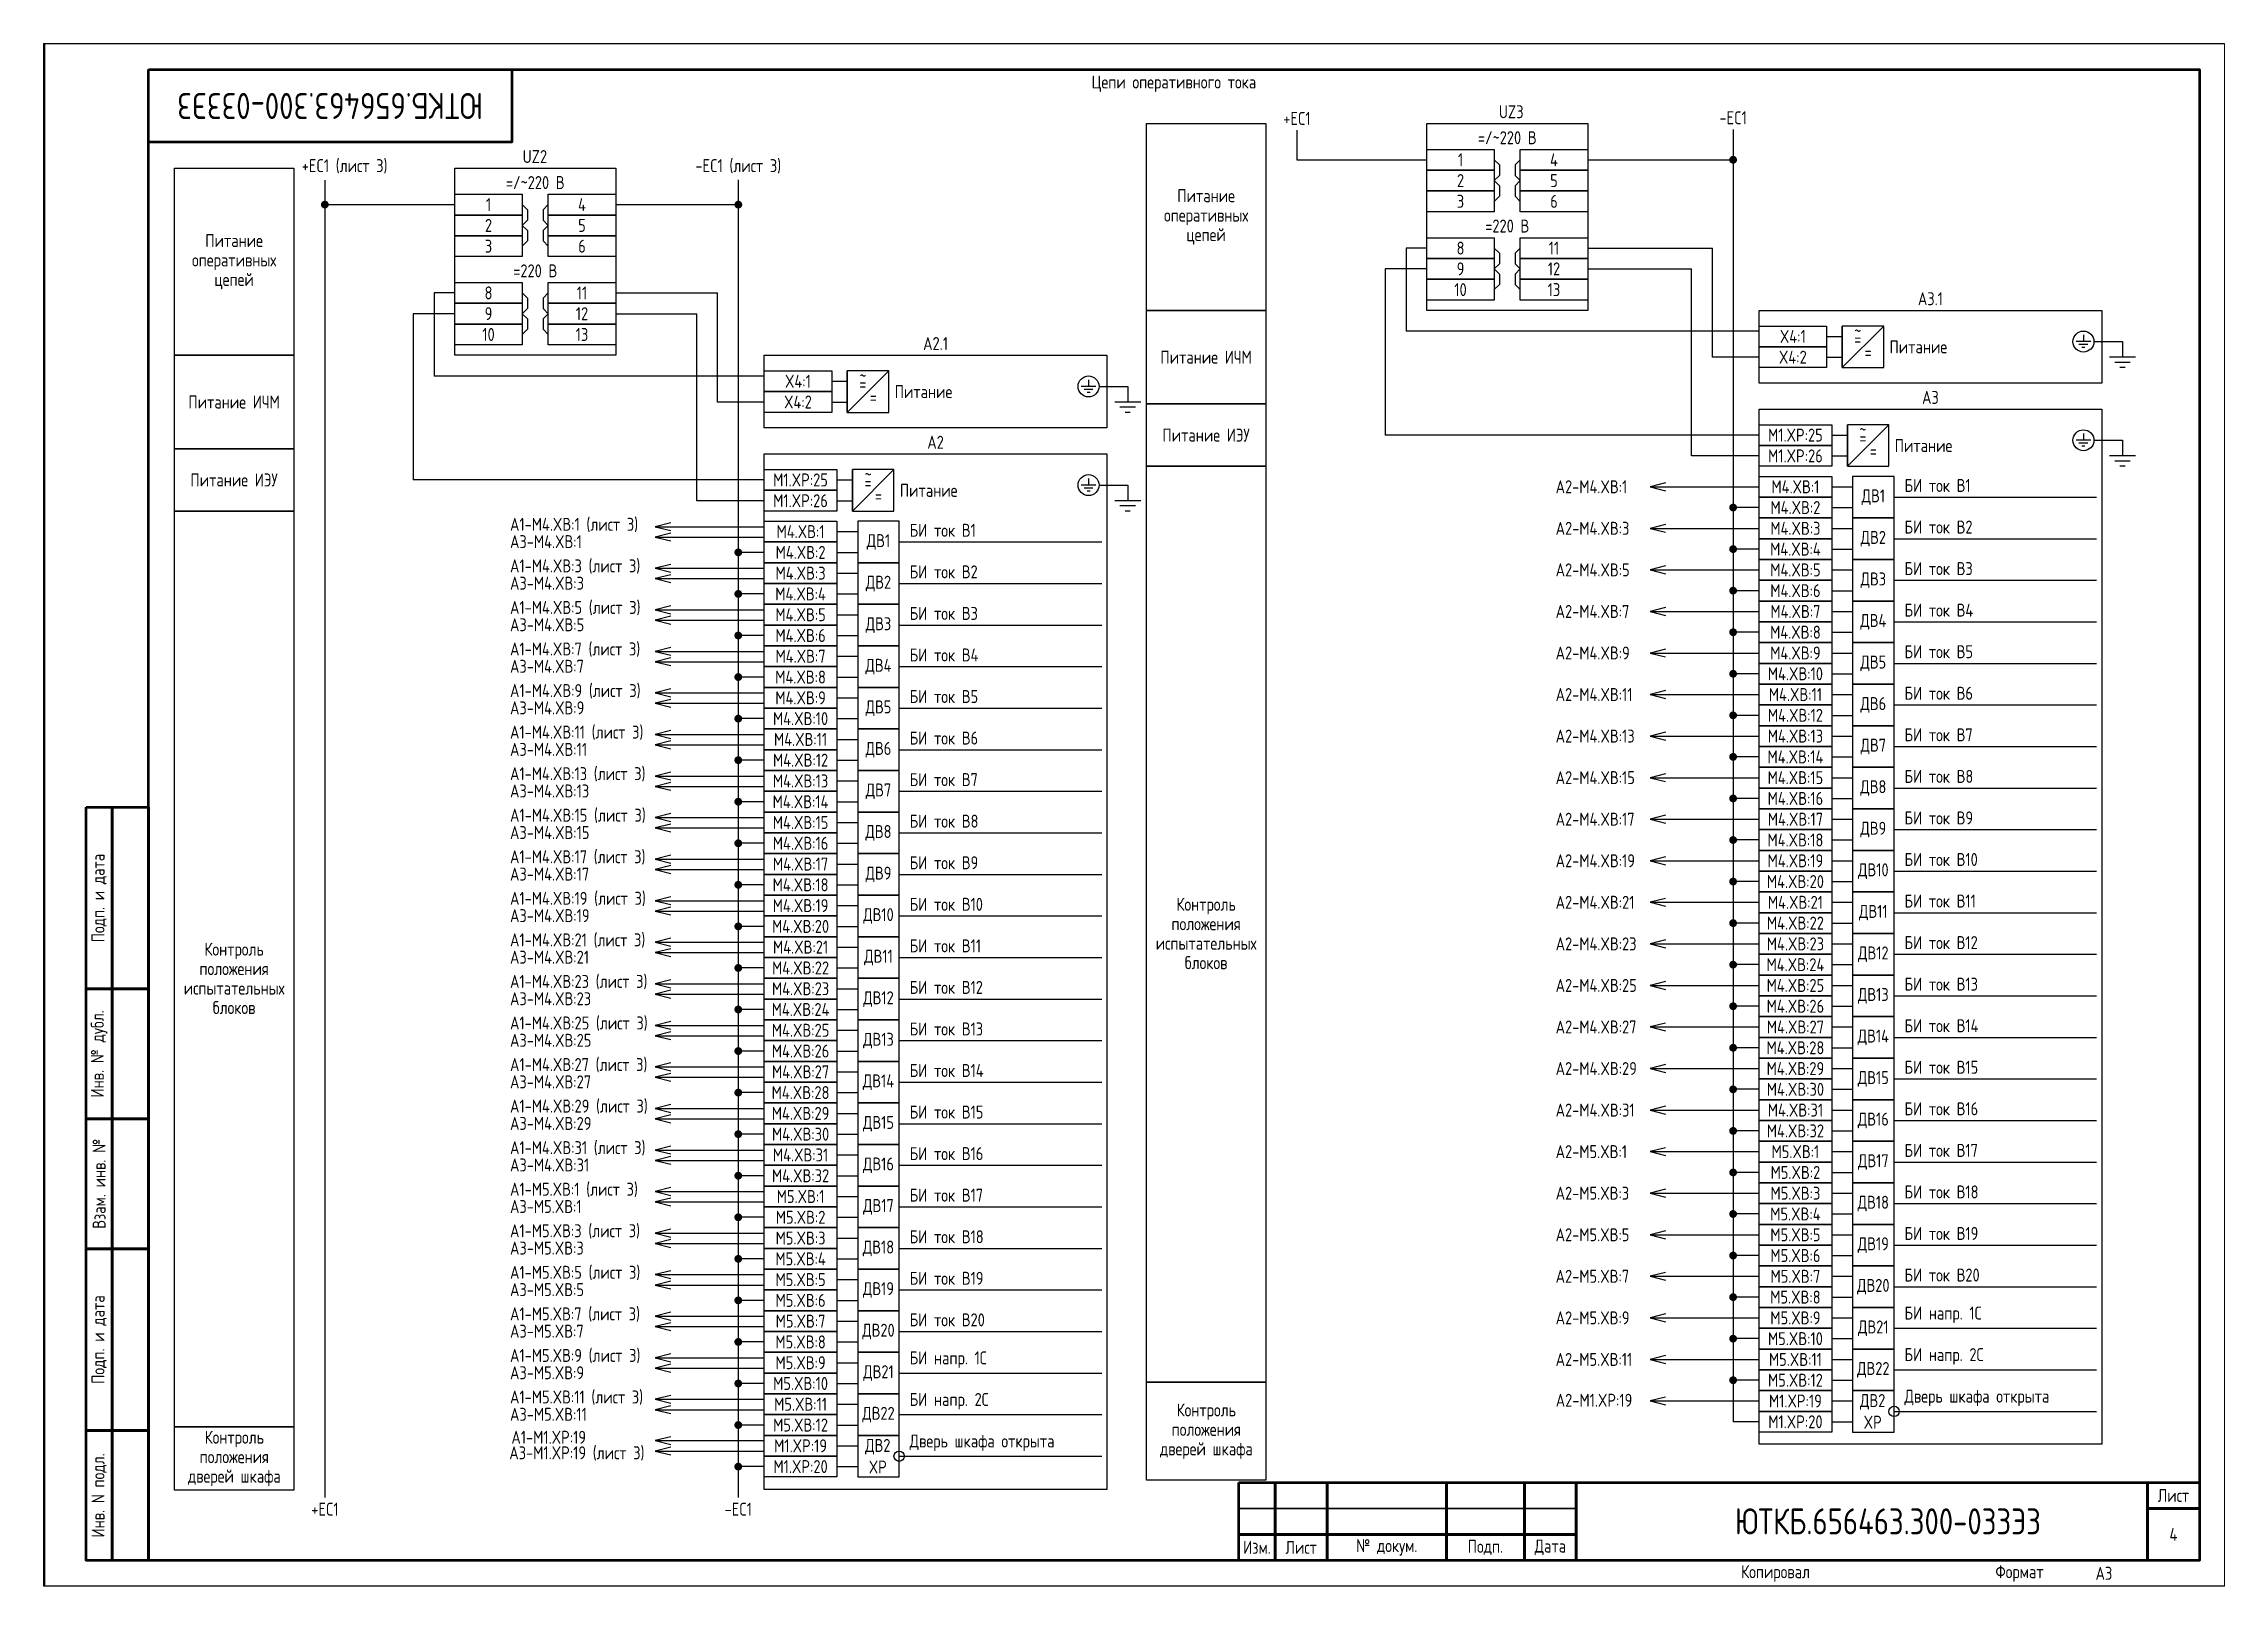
# Paper-space layout 'Лист4' of a CAD drawing. Header units: millimetres, sheet in inches. Extents: x 98.3 to 108.4, y 94.4 to 101.5.
# The model-space entities are those that its viewports show. They can reach past a viewport. Long polylines and large blocks are cut down to what shows.
import ezdxf

# ---------------------------------------------------------------- set-up
doc = ezdxf.new("R2010")
doc.units = ezdxf.units.MM
doc.styles.add('Gost_type_A', font='GOST_A.TTF')

psp = doc.layouts.new('Лист4')

msp = doc.modelspace()

# ---------------------------------------------------------------- texts
at = {"char_height": 2.5, "style": 'Gost_type_A'}
for s, insert, width, attachment_point, line_spacing_factor in [('Цепи оперативного тока', (1477.69, 289.27), 395, 5, 0.9), ('UZ3', (1542.66, 282.63), 31, 8, 0.9), ('=/~220 В', (1541.89, 277.63), 31, 8, 0.9), ('UZ2', (1354.62, 274), 31, 8, 0.9), ('=/~220 В', (1354.69, 269), 31, 8, 0.9), ('Питание оперативных цепей', (1483.89, 263.63), 23, 5, 0.9), ('=220 В', (1541.89, 260.63), 31, 8, 0.9), ('Питание оперативных цепей', (1296.69, 255), 23, 5, 0.9), ('=220 В', (1354.69, 252), 31, 8, 0.9), ('A3.1', (1623.39, 246.63), 66, 8, 0.9), ('A2.1', (1431.79, 238), 66, 8, 0.9), ('Питание ИЧМ', (1483.89, 236.63), 23, 5, 0.9), ('Питание ИЧМ', (1296.69, 228), 23, 5, 0.9), ('A3', (1623.39, 227.63), 66, 8, 0.9), ('Питание ИЭУ', (1483.89, 221.63), 23, 5, 0.9), ('A2', (1431.79, 219), 66, 8, 0.9), ('Питание ИЭУ', (1296.69, 213), 23, 5, 0.9), ('A2-M4.XВ:1', (1551.21, 211.68), 31, 4, 0.8), ('A1-M4.XВ:1 (лист 3)\\PA3-M4.XВ:1', (1349.83, 202.78), 31, 4, 0.8), ('A2-M4.XВ:3', (1551.21, 203.68), 31, 4, 0.8), ('A1-M4.XВ:3 (лист 3)\\PA3-M4.XВ:3', (1349.83, 194.78), 31, 4, 0.8), ('A2-M4.XВ:5', (1551.21, 195.68), 31, 4, 0.8), ('A1-M4.XВ:5 (лист 3)\\PA3-M4.XВ:5', (1349.83, 186.78), 31, 4, 0.8), ('A2-M4.XВ:7', (1551.21, 187.68), 31, 4, 0.8), ('A1-M4.XВ:7 (лист 3)\\PA3-M4.XВ:7', (1349.83, 178.78), 31, 4, 0.8), ('A2-M4.XВ:9', (1551.21, 179.68), 31, 4, 0.8), ('A1-M4.XВ:9 (лист 3)\\PA3-M4.XВ:9', (1349.83, 170.78), 31, 4, 0.8), ('A2-M4.XВ:11', (1551.21, 171.68), 31, 4, 0.8), ('A1-M4.XВ:11 (лист 3)\\PA3-M4.XВ:11', (1349.83, 162.78), 31, 4, 0.8), ('A2-M4.XВ:13', (1551.21, 163.68), 31, 4, 0.8), ('A1-M4.XВ:13 (лист 3)\\PA3-M4.XВ:13', (1349.83, 154.78), 31, 4, 0.8), ('A2-M4.XВ:15', (1551.21, 155.68), 31, 4, 0.8), ('A1-M4.XВ:15 (лист 3)\\PA3-M4.XВ:15', (1349.83, 146.78), 31, 4, 0.8), ('A2-M4.XВ:17', (1551.21, 147.68), 31, 4, 0.8), ('A1-M4.XВ:17 (лист 3)\\PA3-M4.XВ:17', (1349.83, 138.78), 31, 4, 0.8), ('A2-M4.XВ:19', (1551.21, 139.68), 31, 4, 0.8), ('A1-M4.XВ:19 (лист 3)\\PA3-M4.XВ:19', (1349.83, 130.78), 31, 4, 0.8), ('Контроль положения\\Pиспытательных блоков', (1483.89, 125.68), 23, 5, 0.9), ('A2-M4.XВ:21', (1551.21, 131.68), 31, 4, 0.8), ('Контроль положения\\Pиспытательных блоков', (1296.69, 117.04), 23, 5, 0.9), ('A1-M4.XВ:21 (лист 3)\\PA3-M4.XВ:21', (1349.83, 122.78), 31, 4, 0.8), ('A2-M4.XВ:23', (1551.21, 123.68), 31, 4, 0.8), ('A1-M4.XВ:23 (лист 3)\\PA3-M4.XВ:23', (1349.83, 114.78), 31, 4, 0.8), ('A2-M4.XВ:25', (1551.21, 115.68), 31, 4, 0.8), ('A1-M4.XВ:25 (лист 3)\\PA3-M4.XВ:25', (1349.83, 106.78), 31, 4, 0.8), ('A2-M4.XВ:27', (1551.21, 107.68), 31, 4, 0.8), ('A1-M4.XВ:27 (лист 3)\\PA3-M4.XВ:27', (1349.83, 98.78), 31, 4, 0.8), ('A2-M4.XВ:29', (1551.21, 99.68), 31, 4, 0.8), ('A1-M4.XВ:29 (лист 3)\\PA3-M4.XВ:29', (1349.83, 90.78), 31, 4, 0.8), ('A2-M4.XВ:31', (1551.21, 91.68), 31, 4, 0.8), ('A1-M4.XВ:31 (лист 3)\\PA3-M4.XВ:31', (1349.83, 82.78), 31, 4, 0.8), ('A2-M5.XВ:1', (1551.21, 83.68), 31, 4, 0.8), ('A1-M5.XВ:1 (лист 3)\\PA3-M5.XВ:1', (1349.83, 74.78), 31, 4, 0.8), ('A2-M5.XВ:3', (1551.21, 75.68), 31, 4, 0.8), ('A1-M5.XВ:3 (лист 3)\\PA3-M5.XВ:3', (1349.83, 66.78), 31, 4, 0.8), ('A2-M5.XВ:5', (1551.21, 67.68), 31, 4, 0.8), ('A1-M5.XВ:5 (лист 3)\\PA3-M5.XВ:5', (1349.83, 58.78), 31, 4, 0.8), ('A2-M5.XВ:7', (1551.21, 59.68), 31, 4, 0.8), ('A1-M5.XВ:7 (лист 3)\\PA3-M5.XВ:7', (1349.83, 50.78), 31, 4, 0.8), ('A2-M5.XВ:9', (1551.21, 51.68), 31, 4, 0.8), ('A1-M5.XВ:9 (лист 3)\\PA3-M5.XВ:9', (1349.83, 42.78), 31, 4, 0.8), ('A2-M5.XВ:11', (1551.21, 43.68), 31, 4, 0.8), ('A1-M5.XВ:11 (лист 3)\\PA3-M5.XВ:11', (1349.83, 34.78), 31, 4, 0.8), ('Контроль положения\\Pдверей шкафа', (1483.93, 29.87), 23.0748, 5, 0.9), ('A2-M1.XP:19', (1551.23, 35.82), 31, 4, 0.8), ('Контроль положения\\Pдверей шкафа', (1296.73, 24.61), 23.0748, 5, 0.9), ('A1-M1.XP:19', (1350.09, 28.69), 31, 4, 0.8), ('A3-M1.XP:19 (лист 3)', (1349.69, 25.58), 31, 4, 0.8)]:
    msp.add_mtext(s, dxfattribs=dict(at, insert=insert, width=width, attachment_point=attachment_point, line_spacing_factor=line_spacing_factor))
at = {"insert": (1315.19, 285), "char_height": 5, "width": 70, "attachment_point": 5, "rotation": 180, "style": 'Gost_type_A'}
msp.add_mtext('ЮТКБ.656463.300-033Э3', dxfattribs=at)
at = {"style": 'Gost_type_A'}
for s, insert, char_height, width, attachment_point in [('+EC1', (1501.39, 281.34), 2.5, 16.3548, 8), ('-EC1', (1585.39, 281.47), 2.5, 21.0879, 8), ('+EC1 (лист 3)', (1317.97, 272), 2.5, 17.3532, 8), ('-EC1 (лист 3)', (1393.79, 272), 2.5, 19.1914, 8), ('1', (1532.89, 274.63), 2.5, 13, 5), ('4', (1550.89, 274.63), 2.5, 13, 5), ('2', (1532.89, 270.63), 2.5, 13, 5), ('5', (1550.89, 270.63), 2.5, 13, 5), ('1', (1345.69, 266), 2.5, 13, 5), ('4', (1363.69, 266), 2.5, 13, 5), ('3', (1532.89, 266.63), 2.5, 13, 5), ('6', (1550.89, 266.63), 2.5, 13, 5), ('2', (1345.69, 262), 2.5, 13, 5), ('5', (1363.69, 262), 2.5, 13, 5), ('3', (1345.69, 258), 2.5, 13, 5), ('6', (1363.69, 258), 2.5, 13, 5), ('8', (1532.89, 257.63), 2.5, 13, 5), ('11', (1550.89, 257.63), 2.5, 13, 5), ('9', (1532.89, 253.63), 2.5, 13, 5), ('12', (1550.89, 253.63), 2.5, 13, 5), ('8', (1345.69, 249), 2.5, 13, 5), ('11', (1363.69, 249), 2.5, 13, 5), ('10', (1532.89, 249.63), 2.5, 13, 5), ('13', (1550.89, 249.63), 2.5, 13, 5), ('9', (1345.69, 245), 2.5, 13, 5), ('12', (1363.69, 245), 2.5, 13, 5), ('10', (1345.69, 241), 2.5, 13, 5), ('13', (1363.69, 241), 2.5, 13, 5), ('X4:1', (1596.89, 240.63), 2.5, 13, 5), ('~', (1609.39, 241.67), 2.5, 2.7, 5), ('=', (1609.39, 240.17), 2.5, 6, 5), ('Питание', (1621.06, 238.62), 2.5, 11.3452, 5), ('X4:2', (1596.89, 236.63), 2.5, 13, 5), ('=', (1611.39, 237.63), 2.5, 6, 5), ('X4:1', (1405.28, 232), 2.5, 13, 5), ('~', (1417.79, 233.03), 2.5, 2.7, 5), ('=', (1417.79, 231.53), 2.5, 6, 5), ('Питание', (1429.46, 229.99), 2.5, 11.3452, 5), ('X4:2', (1405.28, 228), 2.5, 13, 5), ('=', (1419.79, 229), 2.5, 6, 5), ('M1.XP:25', (1597.39, 221.63), 2.5, 13.9956, 5), ('~', (1610.39, 222.67), 2.5, 2.7, 5), ('M1.XP:26', (1597.39, 217.63), 2.5, 13.9956, 5), ('=', (1610.39, 221.17), 2.5, 6, 5), ('=', (1612.39, 218.63), 2.5, 6, 5), ('Питание', (1622.06, 219.62), 2.5, 11.3452, 5), ('M1.XP:25', (1405.78, 213), 2.5, 13.9956, 5), ('~', (1418.79, 214.03), 2.5, 2.7, 5), ('M1.XP:26', (1405.78, 209), 2.5, 13.9956, 5), ('=', (1418.79, 212.53), 2.5, 6, 5), ('=', (1420.79, 210), 2.5, 6, 5), ('Питание', (1430.46, 210.99), 2.5, 11.3452, 5), ('M4.XВ:1', (1597.39, 211.68), 2.5, 14, 5), ('ДВ1', (1612.39, 209.68), 2.5, 7.9998, 5), ('БИ ток В1', (1618.39, 210.68), 2.5, 27.8465, 7), ('M4.XВ:2', (1597.39, 207.68), 2.5, 14, 5), ('M4.XВ:1', (1405.79, 203.05), 2.5, 14, 5), ('ДВ1', (1420.79, 201.05), 2.5, 7.9998, 5), ('БИ ток В1', (1426.79, 202.05), 2.5, 27.8465, 7), ('M4.XВ:3', (1597.39, 203.68), 2.5, 14, 5), ('ДВ2', (1612.39, 201.68), 2.5, 7.9998, 5), ('БИ ток В2', (1618.39, 202.68), 2.5, 27.8465, 7), ('M4.XВ:2', (1405.79, 199.05), 2.5, 14, 5), ('M4.XВ:4', (1597.39, 199.68), 2.5, 14, 5), ('M4.XВ:3', (1405.79, 195.05), 2.5, 14, 5), ('ДВ2', (1420.79, 193.05), 2.5, 7.9998, 5), ('БИ ток В2', (1426.79, 194.05), 2.5, 27.8465, 7), ('M4.XВ:5', (1597.39, 195.68), 2.5, 14, 5), ('ДВ3', (1612.39, 193.68), 2.5, 7.9998, 5), ('БИ ток В3', (1618.39, 194.68), 2.5, 31.722, 7), ('M4.XВ:4', (1405.79, 191.05), 2.5, 14, 5), ('M4.XВ:6', (1597.39, 191.68), 2.5, 14, 5), ('БИ ток В4', (1618.39, 186.68), 2.5, 35.3442, 7), ('M4.XВ:5', (1405.79, 187.05), 2.5, 14, 5), ('ДВ3', (1420.79, 185.05), 2.5, 7.9998, 5), ('БИ ток В3', (1426.79, 186.05), 2.5, 31.722, 7), ('M4.XВ:8', (1597.39, 183.68), 2.5, 14, 5), ('M4.XВ:7', (1597.39, 187.68), 2.5, 14, 5), ('ДВ4', (1612.39, 185.68), 2.5, 7.9998, 5), ('M4.XВ:6', (1405.79, 183.05), 2.5, 14, 5), ('M4.XВ:9', (1597.39, 179.68), 2.5, 14, 5), ('БИ ток В5', (1618.39, 178.68), 2.5, 33.6483, 7), ('M4.XВ:7', (1405.79, 179.05), 2.5, 14, 5), ('ДВ4', (1420.79, 177.05), 2.5, 7.9998, 5), ('БИ ток В4', (1426.79, 178.05), 2.5, 35.3442, 7), ('M4.XВ:10', (1597.39, 175.68), 2.5, 14, 5), ('ДВ5', (1612.39, 177.68), 2.5, 7.9998, 5), ('M4.XВ:8', (1405.79, 175.05), 2.5, 14, 5), ('M4.XВ:9', (1405.79, 171.05), 2.5, 14, 5), ('БИ ток В5', (1426.79, 170.05), 2.5, 33.6483, 7), ('M4.XВ:11', (1597.39, 171.68), 2.5, 14, 5), ('БИ ток В6', (1618.39, 170.68), 2.5, 33.6483, 7), ('M4.XВ:10', (1405.79, 167.05), 2.5, 14, 5), ('ДВ5', (1420.79, 169.05), 2.5, 7.9998, 5), ('M4.XВ:12', (1597.39, 167.68), 2.5, 14, 5), ('ДВ6', (1612.39, 169.68), 2.5, 7.9998, 5), ('M4.XВ:11', (1405.79, 163.05), 2.5, 14, 5), ('БИ ток В6', (1426.79, 162.05), 2.5, 33.6483, 7), ('M4.XВ:13', (1597.39, 163.68), 2.5, 14, 5), ('БИ ток В7', (1618.39, 162.68), 2.5, 27.8465, 7), ('M4.XВ:12', (1405.79, 159.05), 2.5, 14, 5), ('ДВ6', (1420.79, 161.05), 2.5, 7.9998, 5), ('M4.XВ:14', (1597.39, 159.68), 2.5, 14, 5), ('ДВ7', (1612.39, 161.68), 2.5, 7.9998, 5), ('M4.XВ:13', (1405.79, 155.05), 2.5, 14, 5), ('БИ ток В7', (1426.79, 154.05), 2.5, 27.8465, 7), ('M4.XВ:15', (1597.39, 155.68), 2.5, 14, 5), ('БИ ток В8', (1618.39, 154.68), 2.5, 27.8465, 7), ('M4.XВ:14', (1405.79, 151.05), 2.5, 14, 5), ('ДВ7', (1420.79, 153.05), 2.5, 7.9998, 5), ('M4.XВ:16', (1597.39, 151.68), 2.5, 14, 5), ('ДВ8', (1612.39, 153.68), 2.5, 7.9998, 5), ('M4.XВ:15', (1405.79, 147.05), 2.5, 14, 5), ('БИ ток В8', (1426.79, 146.05), 2.5, 27.8465, 7), ('M4.XВ:17', (1597.39, 147.68), 2.5, 14, 5), ('ДВ9', (1612.39, 145.68), 2.5, 7.9998, 5), ('БИ ток В9', (1618.39, 146.68), 2.5, 27.8465, 7), ('M4.XВ:16', (1405.79, 143.05), 2.5, 14, 5), ('ДВ8', (1420.79, 145.05), 2.5, 7.9998, 5), ('M4.XВ:18', (1597.39, 143.68), 2.5, 14, 5), ('M4.XВ:17', (1405.79, 139.05), 2.5, 14, 5), ('БИ ток В9', (1426.79, 138.05), 2.5, 27.8465, 7), ('M4.XВ:19', (1597.39, 139.68), 2.5, 14, 5), ('ДВ10', (1612.39, 137.68), 2.5, 7.9998, 5), ('БИ ток В10', (1618.39, 138.68), 2.5, 27.8465, 7), ('M4.XВ:18', (1405.79, 135.05), 2.5, 14, 5), ('ДВ9', (1420.79, 137.05), 2.5, 7.9998, 5), ('M4.XВ:20', (1597.39, 135.68), 2.5, 14, 5), ('M4.XВ:19', (1405.79, 131.05), 2.5, 14, 5), ('ДВ10', (1420.79, 129.05), 2.5, 7.9998, 5), ('БИ ток В10', (1426.79, 130.05), 2.5, 27.8465, 7), ('M4.XВ:21', (1597.39, 131.68), 2.5, 14, 5), ('ДВ11', (1612.39, 129.68), 2.5, 7.9998, 5), ('БИ ток В11', (1618.39, 130.68), 2.5, 27.8465, 7), ('M4.XВ:20', (1405.79, 127.05), 2.5, 14, 5), ('M4.XВ:22', (1597.39, 127.68), 2.5, 14, 5), ('M4.XВ:21', (1405.79, 123.05), 2.5, 14, 5), ('ДВ11', (1420.79, 121.05), 2.5, 7.9998, 5), ('БИ ток В11', (1426.79, 122.05), 2.5, 27.8465, 7), ('M4.XВ:23', (1597.39, 123.68), 2.5, 14, 5), ('ДВ12', (1612.39, 121.68), 2.5, 7.9998, 5), ('БИ ток В12', (1618.39, 122.68), 2.5, 27.8465, 7), ('M4.XВ:22', (1405.79, 119.05), 2.5, 14, 5), ('M4.XВ:24', (1597.39, 119.68), 2.5, 14, 5), ('M4.XВ:23', (1405.79, 115.05), 2.5, 14, 5), ('ДВ12', (1420.79, 113.05), 2.5, 7.9998, 5), ('БИ ток В12', (1426.79, 114.05), 2.5, 27.8465, 7), ('M4.XВ:25', (1597.39, 115.68), 2.5, 14, 5), ('ДВ13', (1612.39, 113.68), 2.5, 7.9998, 5), ('БИ ток В13', (1618.39, 114.68), 2.5, 27.8465, 7), ('M4.XВ:24', (1405.79, 111.05), 2.5, 14, 5), ('M4.XВ:26', (1597.39, 111.68), 2.5, 14, 5), ('M4.XВ:25', (1405.79, 107.05), 2.5, 14, 5), ('ДВ13', (1420.79, 105.05), 2.5, 7.9998, 5), ('БИ ток В13', (1426.79, 106.05), 2.5, 27.8465, 7), ('M4.XВ:27', (1597.39, 107.68), 2.5, 14, 5), ('ДВ14', (1612.39, 105.68), 2.5, 7.9998, 5), ('БИ ток В14', (1618.39, 106.68), 2.5, 27.8465, 7), ('M4.XВ:26', (1405.79, 103.05), 2.5, 14, 5), ('M4.XВ:28', (1597.39, 103.68), 2.5, 14, 5), ('M4.XВ:29', (1597.39, 99.68), 2.5, 14, 5), ('БИ ток В15', (1618.39, 98.68), 2.5, 27.8465, 7), ('M4.XВ:27', (1405.79, 99.05), 2.5, 14, 5), ('ДВ14', (1420.79, 97.05), 2.5, 7.9998, 5), ('БИ ток В14', (1426.79, 98.05), 2.5, 27.8465, 7), ('M4.XВ:30', (1597.39, 95.68), 2.5, 14, 5), ('ДВ15', (1612.39, 97.68), 2.5, 7.9998, 5), ('M4.XВ:28', (1405.79, 95.05), 2.5, 14, 5), ('БИ ток В15', (1426.79, 90.05), 2.5, 27.8465, 7), ('M4.XВ:31', (1597.39, 91.68), 2.5, 14, 5), ('БИ ток В16', (1618.39, 90.68), 2.5, 27.8465, 7), ('M4.XВ:29', (1405.79, 91.05), 2.5, 14, 5), ('M4.XВ:30', (1405.79, 87.05), 2.5, 14, 5), ('ДВ15', (1420.79, 89.05), 2.5, 7.9998, 5), ('M4.XВ:32', (1597.39, 87.68), 2.5, 14, 5), ('ДВ16', (1612.39, 89.68), 2.5, 7.9998, 5), ('M4.XВ:31', (1405.79, 83.05), 2.5, 14, 5), ('БИ ток В16', (1426.79, 82.05), 2.5, 27.8465, 7), ('M5.XВ:1', (1597.39, 83.68), 2.5, 14, 5), ('БИ ток В17', (1618.39, 82.68), 2.5, 27.8465, 7), ('M4.XВ:32', (1405.79, 79.05), 2.5, 14, 5), ('ДВ16', (1420.79, 81.05), 2.5, 7.9998, 5), ('M5.XВ:2', (1597.39, 79.68), 2.5, 14, 5), ('ДВ17', (1612.39, 81.68), 2.5, 7.9998, 5), ('M5.XВ:1', (1405.79, 75.05), 2.5, 14, 5), ('БИ ток В17', (1426.79, 74.05), 2.5, 27.8465, 7), ('M5.XВ:3', (1597.39, 75.68), 2.5, 14, 5), ('БИ ток В18', (1618.39, 74.68), 2.5, 27.8465, 7), ('M5.XВ:2', (1405.79, 71.05), 2.5, 14, 5), ('ДВ17', (1420.79, 73.05), 2.5, 7.9998, 5), ('M5.XВ:4', (1597.39, 71.68), 2.5, 14, 5), ('ДВ18', (1612.39, 73.68), 2.5, 7.9998, 5), ('M5.XВ:3', (1405.79, 67.05), 2.5, 14, 5), ('БИ ток В18', (1426.79, 66.05), 2.5, 27.8465, 7), ('M5.XВ:5', (1597.39, 67.68), 2.5, 14, 5), ('БИ ток В19', (1618.39, 66.68), 2.5, 31.722, 7), ('M5.XВ:4', (1405.79, 63.05), 2.5, 14, 5), ('ДВ18', (1420.79, 65.05), 2.5, 7.9998, 5), ('M5.XВ:6', (1597.39, 63.68), 2.5, 14, 5), ('ДВ19', (1612.39, 65.68), 2.5, 7.9998, 5), ('M5.XВ:5', (1405.79, 59.05), 2.5, 14, 5), ('БИ ток В19', (1426.79, 58.05), 2.5, 31.722, 7), ('M5.XВ:7', (1597.39, 59.68), 2.5, 14, 5), ('ДВ20', (1612.39, 57.68), 2.5, 7.9998, 5), ('БИ ток В20', (1618.39, 58.68), 2.5, 35.3442, 7), ('M5.XВ:6', (1405.79, 55.05), 2.5, 14, 5), ('ДВ19', (1420.79, 57.05), 2.5, 7.9998, 5), ('M5.XВ:8', (1597.39, 55.68), 2.5, 14, 5), ('M5.XВ:7', (1405.79, 51.05), 2.5, 14, 5), ('ДВ20', (1420.79, 49.05), 2.5, 7.9998, 5), ('БИ ток В20', (1426.79, 50.05), 2.5, 35.3442, 7), ('M5.XВ:9', (1597.39, 51.68), 2.5, 14, 5), ('ДВ21', (1612.39, 49.68), 2.5, 7.9998, 5), ('БИ напр. 1С', (1618.39, 50.68), 2.5, 33.6483, 7), ('M5.XВ:8', (1405.79, 47.05), 2.5, 14, 5), ('M5.XВ:10', (1597.39, 47.68), 2.5, 14, 5), ('M5.XВ:9', (1405.79, 43.05), 2.5, 14, 5), ('ДВ21', (1420.79, 41.05), 2.5, 7.9998, 5), ('БИ напр. 1С', (1426.79, 42.05), 2.5, 33.6483, 7), ('M5.XВ:11', (1597.39, 43.68), 2.5, 14, 5), ('ДВ22', (1612.39, 41.68), 2.5, 7.9998, 5), ('БИ напр. 2С', (1618.39, 42.68), 2.5, 33.6483, 7), ('M5.XВ:10', (1405.79, 39.05), 2.5, 14, 5), ('M5.XВ:12', (1597.39, 39.68), 2.5, 14, 5), ('Дверь шкафа открыта', (1618.39, 34.68), 2.5, 37, 7), ('M5.XВ:11', (1405.79, 35.05), 2.5, 14, 5), ('ДВ22', (1420.79, 33.05), 2.5, 7.9998, 5), ('БИ напр. 2С', (1426.79, 34.05), 2.5, 33.6483, 7), ('M1.XP:19', (1597.39, 35.68), 2.5, 14, 5), ('ДВ2 XP', (1612.27, 33.68), 2.5, 7.7588, 5), ('M5.XВ:12', (1405.79, 31.05), 2.5, 14, 5), ('M1.XP:20', (1597.39, 31.68), 2.5, 14, 5), ('M1.XP:19', (1405.79, 27.05), 2.5, 14, 5), ('ДВ2 XP', (1420.66, 25.05), 2.5, 7.7588, 5), ('Дверь шкафа открыта', (1426.79, 26.05), 2.5, 37, 7), ('M1.XP:20', (1405.79, 23.05), 2.5, 14, 5), ('+EC1', (1314.19, 16.1), 2.5, 20, 2), ('-EC1', (1393.79, 16.1), 2.5, 20, 2), ('ЮТКБ.656463.300-033Э3', (1615.19, 12.5), 5, 120, 5), ('4', (1670.19, 10), 2.5, 10, 5), ('A3', (1655.19, 2.5), 2.5, 20, 4)]:
    msp.add_mtext(s, dxfattribs=dict(at, insert=insert, char_height=char_height, width=width, attachment_point=attachment_point))

# ---------------------------------------------------------------- blocks, each defined once
blk = doc.blocks.new('Формат_А3')
blk.add_lwpolyline([(-420, 297), (0, 297), (0, 0), (-420, 0)], close=True)
at = {"lineweight": 50}
blk.add_lwpolyline([(-400, 292), (-5, 292), (-5, 5), (-400, 5)], close=True, dxfattribs=at)
blk = doc.blocks.new('Штамп угловой верхний')
at = {"lineweight": 50}
blk.add_lwpolyline([(0, 0), (70, 0), (70, -14), (0, -14)], close=True, dxfattribs=at)
blk = doc.blocks.new('Штамп левый нижний')
at = {"lineweight": 50}
for points in [[(-12, 145), (-7, 145), (-7, 110), (-12, 110)], [(-7, 145), (0, 145), (0, 110), (-7, 110)], [(-12, 110), (-7, 110), (-7, 85), (-12, 85)], [(-7, 110), (0, 110), (0, 85), (-7, 85)], [(-12, 85), (-7, 85), (-7, 60), (-12, 60)], [(-7, 85), (0, 85), (0, 60), (-7, 60)], [(-12, 60), (-7, 60), (-7, 25), (-12, 25)], [(-7, 60), (0, 60), (0, 25), (-7, 25)], [(-12, 25), (-7, 25), (-7, 0), (-12, 0)], [(-7, 25), (0, 25), (0, 0), (-7, 0)]]:
    blk.add_lwpolyline(points, close=True, dxfattribs=at)
at = {"char_height": 2.5, "attachment_point": 5, "rotation": 90, "style": 'Gost_type_A'}
for s, insert, width in [('Подп. и дата', (-9.5, 127.5), 35), ('Инв. № дубл.', (-9.5, 97.5), 25), ('Взам. инв. №', (-9.5, 72.5), 25), ('Подп. и дата', (-9.5, 42.5), 35), ('Инв. N подл.', (-9.5, 12.5), 25)]:
    blk.add_mtext(s, dxfattribs=dict(at, insert=insert, width=width))
blk = doc.blocks.new('Штамп малый нижний')
at = {"lineweight": 50}
for points in [[(-185, 15), (-178, 15), (-178, 5), (-185, 5)], [(-178, 15), (-168, 15), (-168, 5), (-178, 5)], [(-168, 15), (-145, 15), (-145, 5), (-168, 5)], [(-145, 15), (-130, 15), (-130, 5), (-145, 5)], [(-130, 15), (-120, 15), (-120, 5), (-130, 5)], [(-120, 15), (-10, 15), (-10, 0), (-120, 0)], [(-10, 15), (0, 15), (0, 10), (-10, 10)], [(-10, 10), (0, 10), (0, 0), (-10, 0)], [(-185, 5), (-178, 5), (-178, 0), (-185, 0)], [(-178, 5), (-168, 5), (-168, 0), (-178, 0)], [(-168, 5), (-145, 5), (-145, 0), (-168, 0)], [(-145, 5), (-130, 5), (-130, 0), (-145, 0)], [(-130, 5), (-120, 5), (-120, 0), (-130, 0)]]:
    blk.add_lwpolyline(points, close=True, dxfattribs=at)
for points in [[(-185, 15), (-178, 15), (-178, 10), (-185, 10)], [(-178, 15), (-168, 15), (-168, 10), (-178, 10)], [(-168, 15), (-145, 15), (-145, 10), (-168, 10)], [(-145, 15), (-130, 15), (-130, 10), (-145, 10)], [(-130, 15), (-120, 15), (-120, 10), (-130, 10)], [(-185, 10), (-178, 10), (-178, 5), (-185, 5)], [(-178, 10), (-168, 10), (-168, 5), (-178, 5)], [(-168, 10), (-145, 10), (-145, 5), (-168, 5)], [(-145, 10), (-130, 10), (-130, 5), (-145, 5)], [(-130, 10), (-120, 10), (-120, 5), (-130, 5)]]:
    blk.add_lwpolyline(points, close=True)
at = {"char_height": 2.5, "style": 'Gost_type_A'}
for s, insert, width, attachment_point in [('Лист', (-5, 12.5), 10, 5), ('Изм.', (-181.5, 2.5), 7, 5), ('Лист', (-173, 2.5), 10, 5), ('№ докум.', (-156.5, 2.5), 23, 5), ('Подп.', (-137.5, 2.5), 15, 5), ('Дата', (-125, 2.5), 10, 5), ('Копировал', (-75, -2.53), 13.1202, 6), ('Формат', (-30, -2.53), 13.1202, 6)]:
    blk.add_mtext(s, dxfattribs=dict(at, insert=insert, width=width, attachment_point=attachment_point))
blk = doc.blocks.new('POINT')
at = {"const_width": 0.75}
blk.add_lwpolyline([(-0.375, 0, 1), (0.375, 0, 1)], format="xyb", close=True, dxfattribs=at)

# ---------------------------------------------------------------- linework, layer by layer
for p, q in [((1501.39, 280.34), (1501.39, 274.63)), ((1585.39, 280.47), (1585.39, 31.68)), ((1501.39, 274.63), (1526.39, 274.63)), ((1557.39, 274.63), (1585.39, 274.63)), ((1314.19, 270.69), (1314.19, 17.1)), ((1393.79, 270.76), (1393.79, 17.1)), ((1314.17, 266), (1339.19, 266)), ((1370.19, 266), (1393.8, 266)), ((1526.39, 257.63), (1522.39, 257.63)), ((1522.39, 257.63), (1522.39, 241.63)), ((1557.39, 257.63), (1581.39, 257.63)), ((1581.39, 236.63), (1581.39, 257.63)), ((1518.39, 253.63), (1518.39, 221.63)), ((1526.39, 253.63), (1518.39, 253.63)), ((1557.39, 253.63), (1577.39, 253.63)), ((1577.39, 217.63), (1577.39, 253.63)), ((1339.19, 249), (1335.19, 249)), ((1335.19, 249), (1335.19, 233)), ((1370.19, 249), (1389.79, 249)), ((1389.79, 228), (1389.79, 249)), ((1331.19, 245), (1331.19, 213)), ((1339.19, 245), (1331.19, 245)), ((1370.19, 245), (1385.79, 245)), ((1385.79, 209), (1385.79, 245)), ((1590.39, 241.63), (1522.39, 241.63)), ((1606.39, 234.63), (1606.39, 242.63)), ((1606.39, 234.63), (1614.39, 242.63)), ((1654.88, 239.63), (1660.39, 239.63)), ((1590.39, 236.63), (1581.39, 236.63)), ((1398.79, 233), (1335.19, 233)), ((1414.79, 226), (1414.79, 234)), ((1414.79, 226), (1422.78, 234)), ((1463.27, 231), (1468.79, 231)), ((1398.79, 228), (1389.79, 228)), ((1607.39, 215.63), (1607.39, 223.63)), ((1607.39, 215.63), (1615.39, 223.63)), ((1590.39, 221.63), (1518.39, 221.63)), ((1654.88, 220.63), (1660.39, 220.63)), ((1415.79, 207), (1415.79, 215)), ((1415.79, 207), (1423.78, 215)), ((1590.39, 217.63), (1577.39, 217.63)), ((1398.79, 213), (1331.19, 213)), ((1463.27, 212), (1468.79, 212)), ((1569.39, 211.68), (1590.39, 211.68)), ((1604.39, 211.68), (1608.39, 211.68)), ((1398.79, 209), (1385.79, 209)), ((1590.39, 207.68), (1585.39, 207.68)), ((1604.39, 207.68), (1608.39, 207.68)), ((1616.39, 209.68), (1655.39, 209.68)), ((1377.79, 204), (1398.79, 204)), ((1377.79, 202), (1398.79, 202)), ((1412.79, 203.05), (1416.79, 203.05)), ((1569.39, 203.68), (1590.39, 203.68)), ((1604.39, 203.68), (1608.39, 203.68)), ((1616.39, 201.68), (1655.39, 201.68)), ((1398.79, 199.05), (1393.79, 199.05)), ((1412.79, 199.05), (1416.79, 199.05)), ((1424.78, 201.05), (1463.79, 201.05)), ((1590.39, 199.68), (1585.39, 199.68)), ((1604.39, 199.68), (1608.39, 199.68)), ((1377.79, 196), (1398.79, 196)), ((1377.79, 194), (1398.79, 194)), ((1412.79, 195.05), (1416.79, 195.05)), ((1569.39, 195.68), (1590.39, 195.68)), ((1604.39, 195.68), (1608.39, 195.68)), ((1616.39, 193.68), (1655.39, 193.68)), ((1398.79, 191.05), (1393.79, 191.05)), ((1412.79, 191.05), (1416.79, 191.05)), ((1424.78, 193.05), (1463.79, 193.05)), ((1590.39, 191.68), (1585.39, 191.68)), ((1604.39, 191.68), (1608.39, 191.68)), ((1377.79, 188), (1398.79, 188)), ((1377.79, 186), (1398.79, 186)), ((1412.79, 187.05), (1416.79, 187.05)), ((1424.78, 185.05), (1463.79, 185.05)), ((1569.39, 187.68), (1590.39, 187.68)), ((1604.39, 187.68), (1608.39, 187.68)), ((1616.39, 185.68), (1655.39, 185.68)), ((1398.79, 183.05), (1393.79, 183.05)), ((1412.79, 183.05), (1416.79, 183.05)), ((1590.39, 183.68), (1585.39, 183.68)), ((1604.39, 183.68), (1608.39, 183.68)), ((1377.79, 180), (1398.79, 180)), ((1377.79, 178), (1398.79, 178)), ((1412.79, 179.05), (1416.79, 179.05)), ((1424.78, 177.05), (1463.79, 177.05)), ((1569.39, 179.68), (1590.39, 179.68)), ((1604.39, 179.68), (1608.39, 179.68)), ((1616.39, 177.68), (1655.39, 177.68)), ((1398.79, 175.05), (1393.79, 175.05)), ((1412.79, 175.05), (1416.79, 175.05)), ((1590.39, 175.68), (1585.39, 175.68)), ((1604.39, 175.68), (1608.39, 175.68)), ((1377.79, 172), (1398.79, 172)), ((1377.79, 170), (1398.79, 170)), ((1412.79, 171.05), (1416.79, 171.05)), ((1424.78, 169.05), (1463.79, 169.05)), ((1569.39, 171.68), (1590.39, 171.68)), ((1604.39, 171.68), (1608.39, 171.68)), ((1616.39, 169.68), (1655.39, 169.68)), ((1377.79, 164), (1398.79, 164)), ((1398.79, 167.05), (1393.79, 167.05)), ((1412.79, 167.05), (1416.79, 167.05)), ((1590.39, 167.68), (1585.39, 167.68)), ((1604.39, 167.68), (1608.39, 167.68)), ((1377.79, 162), (1398.79, 162)), ((1412.79, 163.05), (1416.79, 163.05)), ((1424.78, 161.05), (1463.79, 161.05)), ((1569.39, 163.68), (1590.39, 163.68)), ((1590.39, 159.68), (1585.39, 159.68)), ((1604.39, 163.68), (1608.39, 163.68)), ((1604.39, 159.68), (1608.39, 159.68)), ((1616.39, 161.68), (1655.39, 161.68)), ((1377.79, 156), (1398.79, 156)), ((1398.79, 159.05), (1393.79, 159.05)), ((1412.79, 159.05), (1416.79, 159.05)), ((1569.39, 155.68), (1590.39, 155.68)), ((1604.39, 155.68), (1608.39, 155.68)), ((1377.79, 154), (1398.79, 154)), ((1412.79, 155.05), (1416.79, 155.05)), ((1424.78, 153.05), (1463.79, 153.05)), ((1590.39, 151.68), (1585.39, 151.68)), ((1604.39, 151.68), (1608.39, 151.68)), ((1616.39, 153.68), (1655.39, 153.68)), ((1377.79, 148), (1398.79, 148)), ((1398.79, 151.05), (1393.79, 151.05)), ((1412.79, 151.05), (1416.79, 151.05)), ((1412.79, 147.05), (1416.79, 147.05)), ((1569.39, 147.68), (1590.39, 147.68)), ((1604.39, 147.68), (1608.39, 147.68)), ((1377.79, 146), (1398.79, 146)), ((1398.79, 143.05), (1393.79, 143.05)), ((1412.79, 143.05), (1416.79, 143.05)), ((1424.78, 145.05), (1463.79, 145.05)), ((1590.39, 143.68), (1585.39, 143.68)), ((1604.39, 143.68), (1608.39, 143.68)), ((1616.39, 145.68), (1655.39, 145.68)), ((1377.79, 140), (1398.79, 140)), ((1412.79, 139.05), (1416.79, 139.05)), ((1569.39, 139.68), (1590.39, 139.68)), ((1604.39, 139.68), (1608.39, 139.68)), ((1377.79, 138), (1398.79, 138)), ((1398.79, 135.05), (1393.79, 135.05)), ((1412.79, 135.05), (1416.79, 135.05)), ((1424.78, 137.05), (1463.79, 137.05)), ((1590.39, 135.68), (1585.39, 135.68)), ((1604.39, 135.68), (1608.39, 135.68)), ((1616.39, 137.68), (1655.39, 137.68)), ((1377.79, 132), (1398.79, 132)), ((1412.79, 131.05), (1416.79, 131.05)), ((1569.39, 131.68), (1590.39, 131.68)), ((1604.39, 131.68), (1608.39, 131.68)), ((1377.79, 130), (1398.79, 130)), ((1398.79, 127.05), (1393.79, 127.05)), ((1412.79, 127.05), (1416.79, 127.05)), ((1424.78, 129.05), (1463.79, 129.05)), ((1590.39, 127.68), (1585.39, 127.68)), ((1604.39, 127.68), (1608.39, 127.68)), ((1616.39, 129.68), (1655.39, 129.68)), ((1377.79, 124), (1398.79, 124)), ((1377.79, 122), (1398.79, 122)), ((1412.79, 123.05), (1416.79, 123.05)), ((1569.39, 123.68), (1590.39, 123.68)), ((1604.39, 123.68), (1608.39, 123.68)), ((1398.79, 119.05), (1393.79, 119.05)), ((1412.79, 119.05), (1416.79, 119.05)), ((1424.78, 121.05), (1463.79, 121.05)), ((1590.39, 119.68), (1585.39, 119.68)), ((1604.39, 119.68), (1608.39, 119.68)), ((1616.39, 121.68), (1655.39, 121.68)), ((1377.79, 116), (1398.79, 116)), ((1377.79, 114), (1398.79, 114)), ((1412.79, 115.05), (1416.79, 115.05)), ((1569.39, 115.68), (1590.39, 115.68)), ((1604.39, 115.68), (1608.39, 115.68)), ((1616.39, 113.68), (1655.39, 113.68)), ((1398.79, 111.05), (1393.79, 111.05)), ((1412.79, 111.05), (1416.79, 111.05)), ((1424.78, 113.05), (1463.79, 113.05)), ((1590.39, 111.68), (1585.39, 111.68)), ((1604.39, 111.68), (1608.39, 111.68)), ((1377.79, 108), (1398.79, 108)), ((1377.79, 106), (1398.79, 106)), ((1412.79, 107.05), (1416.79, 107.05)), ((1424.78, 105.05), (1463.79, 105.05)), ((1569.39, 107.68), (1590.39, 107.68)), ((1604.39, 107.68), (1608.39, 107.68)), ((1616.39, 105.68), (1655.39, 105.68)), ((1398.79, 103.05), (1393.79, 103.05)), ((1412.79, 103.05), (1416.79, 103.05)), ((1590.39, 103.68), (1585.39, 103.68)), ((1604.39, 103.68), (1608.39, 103.68)), ((1377.79, 100), (1398.79, 100)), ((1377.79, 98), (1398.79, 98)), ((1412.79, 99.05), (1416.79, 99.05)), ((1424.78, 97.05), (1463.79, 97.05)), ((1569.39, 99.68), (1590.39, 99.68)), ((1604.39, 99.68), (1608.39, 99.68)), ((1616.39, 97.68), (1655.39, 97.68)), ((1398.79, 95.05), (1393.79, 95.05)), ((1412.79, 95.05), (1416.79, 95.05)), ((1590.39, 95.68), (1585.39, 95.68)), ((1604.39, 95.68), (1608.39, 95.68)), ((1377.79, 92), (1398.79, 92)), ((1377.79, 90), (1398.79, 90)), ((1412.79, 91.05), (1416.79, 91.05)), ((1424.78, 89.05), (1463.79, 89.05)), ((1569.39, 91.68), (1590.39, 91.68)), ((1604.39, 91.68), (1608.39, 91.68)), ((1616.39, 89.68), (1655.39, 89.68)), ((1377.79, 84), (1398.79, 84)), ((1398.79, 87.05), (1393.79, 87.05)), ((1412.79, 87.05), (1416.79, 87.05)), ((1590.39, 87.68), (1585.39, 87.68)), ((1604.39, 87.68), (1608.39, 87.68)), ((1377.79, 82), (1398.79, 82)), ((1412.79, 83.05), (1416.79, 83.05)), ((1424.78, 81.05), (1463.79, 81.05)), ((1569.39, 83.68), (1590.39, 83.68)), ((1604.39, 83.68), (1608.39, 83.68)), ((1616.39, 81.68), (1655.39, 81.68)), ((1377.79, 76), (1398.79, 76)), ((1398.79, 79.05), (1393.79, 79.05)), ((1412.79, 79.05), (1416.79, 79.05)), ((1569.39, 75.68), (1590.39, 75.68)), ((1590.39, 79.68), (1585.39, 79.68)), ((1604.39, 79.68), (1608.39, 79.68)), ((1604.39, 75.68), (1608.39, 75.68)), ((1377.79, 74), (1398.79, 74)), ((1412.79, 75.05), (1416.79, 75.05)), ((1424.78, 73.05), (1463.79, 73.05)), ((1590.39, 71.68), (1585.39, 71.68)), ((1604.39, 71.68), (1608.39, 71.68)), ((1616.39, 73.68), (1655.39, 73.68)), ((1377.79, 68), (1398.79, 68)), ((1398.79, 71.05), (1393.79, 71.05)), ((1412.79, 71.05), (1416.79, 71.05)), ((1569.39, 67.68), (1590.39, 67.68)), ((1604.39, 67.68), (1608.39, 67.68)), ((1377.79, 66), (1398.79, 66)), ((1398.79, 63.05), (1393.79, 63.05)), ((1412.79, 67.05), (1416.79, 67.05)), ((1412.79, 63.05), (1416.79, 63.05)), ((1424.78, 65.05), (1463.79, 65.05)), ((1590.39, 63.68), (1585.39, 63.68)), ((1604.39, 63.68), (1608.39, 63.68)), ((1616.39, 65.68), (1655.39, 65.68)), ((1377.79, 60), (1398.79, 60)), ((1412.79, 59.05), (1416.79, 59.05)), ((1569.39, 59.68), (1590.39, 59.68)), ((1604.39, 59.68), (1608.39, 59.68)), ((1377.79, 58), (1398.79, 58)), ((1398.79, 55.05), (1393.79, 55.05)), ((1412.79, 55.05), (1416.79, 55.05)), ((1424.78, 57.05), (1463.79, 57.05)), ((1590.39, 55.68), (1585.39, 55.68)), ((1604.39, 55.68), (1608.39, 55.68)), ((1616.39, 57.68), (1655.39, 57.68)), ((1377.79, 52), (1398.79, 52)), ((1412.79, 51.05), (1416.79, 51.05)), ((1569.39, 51.68), (1590.39, 51.68)), ((1604.39, 51.68), (1608.39, 51.68)), ((1377.79, 50), (1398.79, 50)), ((1398.79, 47.05), (1393.79, 47.05)), ((1412.79, 47.05), (1416.79, 47.05)), ((1424.78, 49.05), (1463.79, 49.05)), ((1590.39, 47.68), (1585.39, 47.68)), ((1604.39, 47.68), (1608.39, 47.68)), ((1616.39, 49.68), (1655.39, 49.68)), ((1377.79, 44), (1398.79, 44)), ((1377.79, 42), (1398.79, 42)), ((1412.79, 43.05), (1416.79, 43.05)), ((1569.39, 43.68), (1590.39, 43.68)), ((1604.39, 43.68), (1608.39, 43.68)), ((1398.79, 39.05), (1393.79, 39.05)), ((1412.79, 39.05), (1416.79, 39.05)), ((1424.78, 41.05), (1463.79, 41.05)), ((1590.39, 39.68), (1585.39, 39.68)), ((1604.39, 39.68), (1608.39, 39.68)), ((1616.39, 41.68), (1655.39, 41.68)), ((1377.79, 36), (1398.79, 36)), ((1377.79, 34), (1398.79, 34)), ((1412.79, 35.05), (1416.79, 35.05)), ((1569.39, 35.68), (1590.39, 35.68)), ((1604.39, 35.68), (1608.39, 35.68)), ((1616.39, 33.68), (1655.39, 33.68)), ((1398.79, 31.05), (1393.79, 31.05)), ((1412.79, 31.05), (1416.79, 31.05)), ((1424.78, 33.05), (1463.79, 33.05)), ((1590.39, 31.68), (1585.39, 31.68)), ((1604.39, 31.68), (1608.39, 31.68)), ((1377.79, 28.05), (1398.79, 28.05)), ((1377.79, 26.05), (1398.79, 26.05)), ((1412.79, 27.05), (1416.79, 27.05)), ((1398.79, 23.05), (1393.79, 23.05)), ((1412.79, 23.05), (1416.79, 23.05)), ((1424.78, 25.05), (1463.79, 25.05))]:
    msp.add_line(p, q)
at = {"ltscale": 4}
for p, q in [((1603.39, 240.63), (1606.39, 240.63)), ((1603.39, 236.63), (1606.39, 236.63)), ((1411.79, 232), (1414.79, 232)), ((1411.79, 228), (1414.79, 228)), ((1604.39, 221.63), (1607.39, 221.63)), ((1604.39, 217.63), (1607.39, 217.63)), ((1412.79, 213), (1415.79, 213)), ((1412.79, 209), (1415.79, 209))]:
    msp.add_line(p, q, dxfattribs=at)
at = {"ltscale": 4.32}
for p, q in [((1654.28, 239.63), (1651.43, 239.63)), ((1652.86, 240.92), (1652.86, 239.63)), ((1660.39, 239.63), (1660.39, 236.63)), ((1653.71, 239.06), (1652, 239.06)), ((1653.14, 238.49), (1652.57, 238.49)), ((1662.89, 236.63), (1657.89, 236.63)), ((1661.89, 235.63), (1658.89, 235.63)), ((1462.67, 231), (1459.82, 231)), ((1461.25, 232.28), (1461.25, 231)), ((1468.79, 231), (1468.79, 228)), ((1660.89, 234.63), (1659.89, 234.63)), ((1462.1, 230.43), (1460.39, 230.43)), ((1461.53, 229.86), (1460.96, 229.86)), ((1471.29, 228), (1466.29, 228)), ((1470.29, 227), (1467.29, 227)), ((1469.29, 226), (1468.29, 226)), ((1654.28, 220.63), (1651.43, 220.63)), ((1653.71, 220.06), (1652, 220.06)), ((1653.14, 219.49), (1652.57, 219.49)), ((1652.86, 221.92), (1652.86, 220.63)), ((1660.39, 220.63), (1660.39, 217.63)), ((1662.89, 217.63), (1657.89, 217.63)), ((1661.89, 216.63), (1658.89, 216.63)), ((1660.89, 215.63), (1659.89, 215.63)), ((1462.67, 212), (1459.82, 212)), ((1462.1, 211.43), (1460.39, 211.43)), ((1461.53, 210.86), (1460.96, 210.86)), ((1461.25, 213.28), (1461.25, 212)), ((1468.79, 212), (1468.79, 209)), ((1471.29, 209), (1466.29, 209)), ((1470.29, 208), (1467.29, 208)), ((1469.29, 207), (1468.29, 207))]:
    msp.add_line(p, q, dxfattribs=at)
for points in [[(1495.39, 245.63), (1472.39, 245.63), (1472.39, 281.63), (1495.39, 281.63)], [(1526.39, 281.63), (1557.39, 281.63), (1557.39, 245.63), (1526.39, 245.63)], [(1308.19, 237), (1285.19, 237), (1285.19, 273), (1308.19, 273)], [(1339.19, 273), (1370.19, 273), (1370.19, 237), (1339.19, 237)], [(1526.39, 276.63), (1539.39, 276.63), (1539.39, 272.63), (1526.39, 272.63)], [(1544.39, 276.63), (1557.39, 276.63), (1557.39, 272.63), (1544.39, 272.63)], [(1526.39, 272.63), (1539.39, 272.63), (1539.39, 268.63), (1526.39, 268.63)], [(1544.39, 272.63), (1557.39, 272.63), (1557.39, 268.63), (1544.39, 268.63)], [(1339.19, 268), (1352.19, 268), (1352.19, 264), (1339.19, 264)], [(1357.19, 268), (1370.19, 268), (1370.19, 264), (1357.19, 264)], [(1526.39, 268.63), (1539.39, 268.63), (1539.39, 264.63), (1526.39, 264.63)], [(1544.39, 268.63), (1557.39, 268.63), (1557.39, 264.63), (1544.39, 264.63)], [(1339.19, 264), (1352.19, 264), (1352.19, 260), (1339.19, 260)], [(1357.19, 264), (1370.19, 264), (1370.19, 260), (1357.19, 260)], [(1339.19, 260), (1352.19, 260), (1352.19, 256), (1339.19, 256)], [(1357.19, 260), (1370.19, 260), (1370.19, 256), (1357.19, 256)], [(1526.39, 259.63), (1539.39, 259.63), (1539.39, 255.63), (1526.39, 255.63)], [(1544.39, 259.63), (1557.39, 259.63), (1557.39, 255.63), (1544.39, 255.63)], [(1526.39, 255.63), (1539.39, 255.63), (1539.39, 251.63), (1526.39, 251.63)], [(1544.39, 255.63), (1557.39, 255.63), (1557.39, 251.63), (1544.39, 251.63)], [(1339.19, 251), (1352.19, 251), (1352.19, 247), (1339.19, 247)], [(1357.19, 251), (1370.19, 251), (1370.19, 247), (1357.19, 247)], [(1526.39, 251.63), (1539.39, 251.63), (1539.39, 247.63), (1526.39, 247.63)], [(1544.39, 251.63), (1557.39, 251.63), (1557.39, 247.63), (1544.39, 247.63)], [(1339.19, 247), (1352.19, 247), (1352.19, 243), (1339.19, 243)], [(1357.19, 247), (1370.19, 247), (1370.19, 243), (1357.19, 243)], [(1495.39, 227.63), (1472.39, 227.63), (1472.39, 245.63), (1495.39, 245.63)], [(1590.39, 245.63), (1656.39, 245.63), (1656.39, 231.63), (1590.39, 231.63)], [(1339.19, 243), (1352.19, 243), (1352.19, 239), (1339.19, 239)], [(1357.19, 243), (1370.19, 243), (1370.19, 239), (1357.19, 239)], [(1590.39, 242.63), (1603.39, 242.63), (1603.39, 238.63), (1590.39, 238.63)], [(1308.19, 219), (1285.19, 219), (1285.19, 237), (1308.19, 237)], [(1398.79, 237), (1464.79, 237), (1464.79, 223), (1398.79, 223)], [(1590.39, 238.63), (1603.39, 238.63), (1603.39, 234.63), (1590.39, 234.63)], [(1398.79, 234), (1411.79, 234), (1411.79, 230), (1398.79, 230)], [(1398.79, 230), (1411.79, 230), (1411.79, 226), (1398.79, 226)], [(1495.39, 215.63), (1472.39, 215.63), (1472.39, 227.63), (1495.39, 227.63)], [(1590.39, 226.63), (1656.39, 226.63), (1656.39, 27.39), (1590.39, 27.39)], [(1590.39, 223.63), (1604.39, 223.63), (1604.39, 219.63), (1590.39, 219.63)], [(1308.19, 207), (1285.19, 207), (1285.19, 219), (1308.19, 219)], [(1590.39, 219.63), (1604.39, 219.63), (1604.39, 215.63), (1590.39, 215.63)], [(1398.79, 218), (1464.79, 218), (1464.79, 18.61), (1398.79, 18.61)], [(1398.79, 215), (1412.79, 215), (1412.79, 211), (1398.79, 211)], [(1495.39, 39.33), (1472.39, 39.33), (1472.39, 215.63), (1495.39, 215.63)], [(1398.79, 211), (1412.79, 211), (1412.79, 207), (1398.79, 207)], [(1590.39, 213.68), (1604.39, 213.68), (1604.39, 209.68), (1590.39, 209.68)], [(1308.19, 30.69), (1285.19, 30.69), (1285.19, 207), (1308.19, 207)], [(1590.39, 209.68), (1604.39, 209.68), (1604.39, 205.68), (1590.39, 205.68)], [(1398.79, 205.05), (1412.79, 205.05), (1412.79, 201.05), (1398.79, 201.05)], [(1590.39, 205.68), (1604.39, 205.68), (1604.39, 201.68), (1590.39, 201.68)], [(1590.39, 201.68), (1604.39, 201.68), (1604.39, 197.68), (1590.39, 197.68)], [(1398.79, 201.05), (1412.79, 201.05), (1412.79, 197.05), (1398.79, 197.05)], [(1590.39, 197.68), (1604.39, 197.68), (1604.39, 193.68), (1590.39, 193.68)], [(1398.79, 197.05), (1412.79, 197.05), (1412.79, 193.05), (1398.79, 193.05)], [(1590.39, 193.68), (1604.39, 193.68), (1604.39, 189.68), (1590.39, 189.68)], [(1398.79, 193.05), (1412.79, 193.05), (1412.79, 189.05), (1398.79, 189.05)], [(1398.79, 189.05), (1412.79, 189.05), (1412.79, 185.05), (1398.79, 185.05)], [(1590.39, 189.68), (1604.39, 189.68), (1604.39, 185.68), (1590.39, 185.68)], [(1398.79, 185.05), (1412.79, 185.05), (1412.79, 181.05), (1398.79, 181.05)], [(1590.39, 185.68), (1604.39, 185.68), (1604.39, 181.68), (1590.39, 181.68)], [(1398.79, 181.05), (1412.79, 181.05), (1412.79, 177.05), (1398.79, 177.05)], [(1590.39, 181.68), (1604.39, 181.68), (1604.39, 177.68), (1590.39, 177.68)], [(1398.79, 177.05), (1412.79, 177.05), (1412.79, 173.05), (1398.79, 173.05)], [(1590.39, 177.68), (1604.39, 177.68), (1604.39, 173.68), (1590.39, 173.68)], [(1398.79, 173.05), (1412.79, 173.05), (1412.79, 169.05), (1398.79, 169.05)], [(1590.39, 173.68), (1604.39, 173.68), (1604.39, 169.68), (1590.39, 169.68)], [(1398.79, 169.05), (1412.79, 169.05), (1412.79, 165.05), (1398.79, 165.05)], [(1590.39, 169.68), (1604.39, 169.68), (1604.39, 165.68), (1590.39, 165.68)], [(1398.79, 165.05), (1412.79, 165.05), (1412.79, 161.05), (1398.79, 161.05)], [(1590.39, 165.68), (1604.39, 165.68), (1604.39, 161.68), (1590.39, 161.68)], [(1398.79, 161.05), (1412.79, 161.05), (1412.79, 157.05), (1398.79, 157.05)], [(1590.39, 161.68), (1604.39, 161.68), (1604.39, 157.68), (1590.39, 157.68)], [(1398.79, 157.05), (1412.79, 157.05), (1412.79, 153.05), (1398.79, 153.05)], [(1590.39, 157.68), (1604.39, 157.68), (1604.39, 153.68), (1590.39, 153.68)], [(1398.79, 153.05), (1412.79, 153.05), (1412.79, 149.05), (1398.79, 149.05)], [(1590.39, 153.68), (1604.39, 153.68), (1604.39, 149.68), (1590.39, 149.68)], [(1398.79, 149.05), (1412.79, 149.05), (1412.79, 145.05), (1398.79, 145.05)], [(1590.39, 149.68), (1604.39, 149.68), (1604.39, 145.68), (1590.39, 145.68)], [(1398.79, 145.05), (1412.79, 145.05), (1412.79, 141.05), (1398.79, 141.05)], [(1590.39, 145.68), (1604.39, 145.68), (1604.39, 141.68), (1590.39, 141.68)], [(1398.79, 141.05), (1412.79, 141.05), (1412.79, 137.05), (1398.79, 137.05)], [(1590.39, 141.68), (1604.39, 141.68), (1604.39, 137.68), (1590.39, 137.68)], [(1398.79, 137.05), (1412.79, 137.05), (1412.79, 133.05), (1398.79, 133.05)], [(1590.39, 137.68), (1604.39, 137.68), (1604.39, 133.68), (1590.39, 133.68)], [(1398.79, 133.05), (1412.79, 133.05), (1412.79, 129.05), (1398.79, 129.05)], [(1590.39, 133.68), (1604.39, 133.68), (1604.39, 129.68), (1590.39, 129.68)], [(1398.79, 129.05), (1412.79, 129.05), (1412.79, 125.05), (1398.79, 125.05)], [(1590.39, 129.68), (1604.39, 129.68), (1604.39, 125.68), (1590.39, 125.68)], [(1398.79, 125.05), (1412.79, 125.05), (1412.79, 121.05), (1398.79, 121.05)], [(1590.39, 125.68), (1604.39, 125.68), (1604.39, 121.68), (1590.39, 121.68)], [(1398.79, 121.05), (1412.79, 121.05), (1412.79, 117.05), (1398.79, 117.05)], [(1590.39, 121.68), (1604.39, 121.68), (1604.39, 117.68), (1590.39, 117.68)], [(1590.39, 117.68), (1604.39, 117.68), (1604.39, 113.68), (1590.39, 113.68)], [(1398.79, 117.05), (1412.79, 117.05), (1412.79, 113.05), (1398.79, 113.05)], [(1590.39, 113.68), (1604.39, 113.68), (1604.39, 109.68), (1590.39, 109.68)], [(1398.79, 113.05), (1412.79, 113.05), (1412.79, 109.05), (1398.79, 109.05)], [(1590.39, 109.68), (1604.39, 109.68), (1604.39, 105.68), (1590.39, 105.68)], [(1398.79, 109.05), (1412.79, 109.05), (1412.79, 105.05), (1398.79, 105.05)], [(1398.79, 105.05), (1412.79, 105.05), (1412.79, 101.05), (1398.79, 101.05)], [(1590.39, 105.68), (1604.39, 105.68), (1604.39, 101.68), (1590.39, 101.68)], [(1398.79, 101.05), (1412.79, 101.05), (1412.79, 97.05), (1398.79, 97.05)], [(1590.39, 101.68), (1604.39, 101.68), (1604.39, 97.68), (1590.39, 97.68)], [(1398.79, 97.05), (1412.79, 97.05), (1412.79, 93.05), (1398.79, 93.05)], [(1590.39, 97.68), (1604.39, 97.68), (1604.39, 93.68), (1590.39, 93.68)], [(1398.79, 93.05), (1412.79, 93.05), (1412.79, 89.05), (1398.79, 89.05)], [(1590.39, 93.68), (1604.39, 93.68), (1604.39, 89.68), (1590.39, 89.68)], [(1398.79, 89.05), (1412.79, 89.05), (1412.79, 85.05), (1398.79, 85.05)], [(1590.39, 89.68), (1604.39, 89.68), (1604.39, 85.68), (1590.39, 85.68)], [(1398.79, 85.05), (1412.79, 85.05), (1412.79, 81.05), (1398.79, 81.05)], [(1590.39, 85.68), (1604.39, 85.68), (1604.39, 81.68), (1590.39, 81.68)], [(1398.79, 81.05), (1412.79, 81.05), (1412.79, 77.05), (1398.79, 77.05)], [(1590.39, 81.68), (1604.39, 81.68), (1604.39, 77.68), (1590.39, 77.68)], [(1398.79, 77.05), (1412.79, 77.05), (1412.79, 73.05), (1398.79, 73.05)], [(1590.39, 77.68), (1604.39, 77.68), (1604.39, 73.68), (1590.39, 73.68)], [(1398.79, 73.05), (1412.79, 73.05), (1412.79, 69.05), (1398.79, 69.05)], [(1590.39, 73.68), (1604.39, 73.68), (1604.39, 69.68), (1590.39, 69.68)], [(1398.79, 69.05), (1412.79, 69.05), (1412.79, 65.05), (1398.79, 65.05)], [(1590.39, 69.68), (1604.39, 69.68), (1604.39, 65.68), (1590.39, 65.68)], [(1398.79, 65.05), (1412.79, 65.05), (1412.79, 61.05), (1398.79, 61.05)], [(1590.39, 65.68), (1604.39, 65.68), (1604.39, 61.68), (1590.39, 61.68)], [(1398.79, 61.05), (1412.79, 61.05), (1412.79, 57.05), (1398.79, 57.05)], [(1590.39, 61.68), (1604.39, 61.68), (1604.39, 57.68), (1590.39, 57.68)], [(1398.79, 57.05), (1412.79, 57.05), (1412.79, 53.05), (1398.79, 53.05)], [(1590.39, 57.68), (1604.39, 57.68), (1604.39, 53.68), (1590.39, 53.68)], [(1398.79, 53.05), (1412.79, 53.05), (1412.79, 49.05), (1398.79, 49.05)], [(1590.39, 53.68), (1604.39, 53.68), (1604.39, 49.68), (1590.39, 49.68)], [(1398.79, 49.05), (1412.79, 49.05), (1412.79, 45.05), (1398.79, 45.05)], [(1590.39, 49.68), (1604.39, 49.68), (1604.39, 45.68), (1590.39, 45.68)], [(1398.79, 45.05), (1412.79, 45.05), (1412.79, 41.05), (1398.79, 41.05)], [(1590.39, 45.68), (1604.39, 45.68), (1604.39, 41.68), (1590.39, 41.68)], [(1398.79, 41.05), (1412.79, 41.05), (1412.79, 37.05), (1398.79, 37.05)], [(1495.39, 20.42), (1472.39, 20.42), (1472.39, 39.33), (1495.39, 39.33)], [(1590.39, 41.68), (1604.39, 41.68), (1604.39, 37.68), (1590.39, 37.68)], [(1398.79, 37.05), (1412.79, 37.05), (1412.79, 33.05), (1398.79, 33.05)], [(1590.39, 37.68), (1604.39, 37.68), (1604.39, 33.68), (1590.39, 33.68)], [(1590.39, 33.68), (1604.39, 33.68), (1604.39, 29.68), (1590.39, 29.68)], [(1308.19, 18.53), (1285.19, 18.53), (1285.19, 30.69), (1308.19, 30.69)], [(1398.79, 33.05), (1412.79, 33.05), (1412.79, 29.05), (1398.79, 29.05)], [(1398.79, 29.05), (1412.79, 29.05), (1412.79, 25.05), (1398.79, 25.05)], [(1398.79, 25.05), (1412.79, 25.05), (1412.79, 21.05), (1398.79, 21.05)]]:
    msp.add_lwpolyline(points, close=True)
for points in [[(1539.39, 274.63), (1540.39, 273.63), (1540.39, 271.63), (1539.39, 270.63)], [(1544.39, 274.63), (1543.39, 273.63), (1543.39, 271.63), (1544.39, 270.63)], [(1539.39, 270.63), (1540.39, 269.63), (1540.39, 267.63), (1539.39, 266.63)], [(1544.39, 270.63), (1543.39, 269.63), (1543.39, 267.63), (1544.39, 266.63)], [(1352.19, 266), (1353.19, 265), (1353.19, 263), (1352.19, 262)], [(1357.19, 266), (1356.19, 265), (1356.19, 263), (1357.19, 262)], [(1352.19, 262), (1353.19, 261), (1353.19, 259), (1352.19, 258)], [(1357.19, 262), (1356.19, 261), (1356.19, 259), (1357.19, 258)], [(1539.39, 257.63), (1540.39, 256.63), (1540.39, 254.63), (1539.39, 253.63)], [(1544.39, 257.63), (1543.39, 256.63), (1543.39, 254.63), (1544.39, 253.63)], [(1539.39, 253.63), (1540.39, 252.63), (1540.39, 250.63), (1539.39, 249.63)], [(1544.39, 253.63), (1543.39, 252.63), (1543.39, 250.63), (1544.39, 249.63)], [(1352.19, 249), (1353.19, 248), (1353.19, 246), (1352.19, 245)], [(1357.19, 249), (1356.19, 248), (1356.19, 246), (1357.19, 245)], [(1352.19, 245), (1353.19, 244), (1353.19, 242), (1352.19, 241)], [(1357.19, 245), (1356.19, 244), (1356.19, 242), (1357.19, 241)], [(1572.39, 212.43), (1569.39, 211.68), (1572.39, 210.93)], [(1380.79, 204.75), (1377.79, 204), (1380.79, 203.25)], [(1380.79, 202.75), (1377.79, 202), (1380.79, 201.25)], [(1572.39, 204.43), (1569.39, 203.68), (1572.39, 202.93)], [(1380.79, 196.75), (1377.79, 196), (1380.79, 195.25)], [(1380.79, 194.75), (1377.79, 194), (1380.79, 193.25)], [(1572.39, 196.43), (1569.39, 195.68), (1572.39, 194.93)], [(1380.79, 188.75), (1377.79, 188), (1380.79, 187.25)], [(1380.79, 186.75), (1377.79, 186), (1380.79, 185.25)], [(1572.39, 188.43), (1569.39, 187.68), (1572.39, 186.93)], [(1380.79, 180.75), (1377.79, 180), (1380.79, 179.25)], [(1380.79, 178.75), (1377.79, 178), (1380.79, 177.25)], [(1572.39, 180.43), (1569.39, 179.68), (1572.39, 178.93)], [(1380.79, 172.75), (1377.79, 172), (1380.79, 171.25)], [(1572.39, 172.43), (1569.39, 171.68), (1572.39, 170.93)], [(1380.79, 170.75), (1377.79, 170), (1380.79, 169.25)], [(1380.79, 164.75), (1377.79, 164), (1380.79, 163.25)], [(1572.39, 164.43), (1569.39, 163.68), (1572.39, 162.93)], [(1380.79, 162.75), (1377.79, 162), (1380.79, 161.25)], [(1380.79, 156.75), (1377.79, 156), (1380.79, 155.25)], [(1572.39, 156.43), (1569.39, 155.68), (1572.39, 154.93)], [(1380.79, 154.75), (1377.79, 154), (1380.79, 153.25)], [(1380.79, 148.75), (1377.79, 148), (1380.79, 147.25)], [(1572.39, 148.43), (1569.39, 147.68), (1572.39, 146.93)], [(1380.79, 146.75), (1377.79, 146), (1380.79, 145.25)], [(1380.79, 140.75), (1377.79, 140), (1380.79, 139.25)], [(1380.79, 138.75), (1377.79, 138), (1380.79, 137.25)], [(1572.39, 140.43), (1569.39, 139.68), (1572.39, 138.93)], [(1380.79, 132.75), (1377.79, 132), (1380.79, 131.25)], [(1380.79, 130.75), (1377.79, 130), (1380.79, 129.25)], [(1572.39, 132.43), (1569.39, 131.68), (1572.39, 130.93)], [(1380.79, 124.75), (1377.79, 124), (1380.79, 123.25)], [(1380.79, 122.75), (1377.79, 122), (1380.79, 121.25)], [(1572.39, 124.43), (1569.39, 123.68), (1572.39, 122.93)], [(1380.79, 116.75), (1377.79, 116), (1380.79, 115.25)], [(1380.79, 114.75), (1377.79, 114), (1380.79, 113.25)], [(1572.39, 116.43), (1569.39, 115.68), (1572.39, 114.93)], [(1380.79, 108.75), (1377.79, 108), (1380.79, 107.25)], [(1380.79, 106.75), (1377.79, 106), (1380.79, 105.25)], [(1572.39, 108.43), (1569.39, 107.68), (1572.39, 106.93)], [(1380.79, 100.75), (1377.79, 100), (1380.79, 99.25)], [(1380.79, 98.75), (1377.79, 98), (1380.79, 97.25)], [(1572.39, 100.43), (1569.39, 99.68), (1572.39, 98.93)], [(1380.79, 92.75), (1377.79, 92), (1380.79, 91.25)], [(1572.39, 92.43), (1569.39, 91.68), (1572.39, 90.93)], [(1380.79, 90.75), (1377.79, 90), (1380.79, 89.25)], [(1380.79, 84.75), (1377.79, 84), (1380.79, 83.25)], [(1572.39, 84.43), (1569.39, 83.68), (1572.39, 82.93)], [(1380.79, 82.75), (1377.79, 82), (1380.79, 81.25)], [(1380.79, 76.75), (1377.79, 76), (1380.79, 75.25)], [(1572.39, 76.43), (1569.39, 75.68), (1572.39, 74.93)], [(1380.79, 74.75), (1377.79, 74), (1380.79, 73.25)], [(1380.79, 68.75), (1377.79, 68), (1380.79, 67.25)], [(1572.39, 68.43), (1569.39, 67.68), (1572.39, 66.93)], [(1380.79, 66.75), (1377.79, 66), (1380.79, 65.25)], [(1380.79, 60.75), (1377.79, 60), (1380.79, 59.25)], [(1572.39, 60.43), (1569.39, 59.68), (1572.39, 58.93)], [(1380.79, 58.75), (1377.79, 58), (1380.79, 57.25)], [(1380.79, 52.75), (1377.79, 52), (1380.79, 51.25)], [(1380.79, 50.75), (1377.79, 50), (1380.79, 49.25)], [(1572.39, 52.43), (1569.39, 51.68), (1572.39, 50.93)], [(1380.79, 44.75), (1377.79, 44), (1380.79, 43.25)], [(1380.79, 42.75), (1377.79, 42), (1380.79, 41.25)], [(1572.39, 44.43), (1569.39, 43.68), (1572.39, 42.93)], [(1380.79, 36.75), (1377.79, 36), (1380.79, 35.25)], [(1380.79, 34.75), (1377.79, 34), (1380.79, 33.25)], [(1572.39, 36.43), (1569.39, 35.68), (1572.39, 34.93)], [(1380.79, 28.8), (1377.79, 28.05), (1380.79, 27.3)], [(1380.79, 26.8), (1377.79, 26.05), (1380.79, 25.3)]]:
    msp.add_lwpolyline(points)
at = {"ltscale": 4}
for points in [[(1606.39, 234.63), (1614.39, 234.63), (1614.39, 242.63), (1606.39, 242.63)], [(1414.79, 226), (1422.78, 226), (1422.78, 234), (1414.79, 234)], [(1607.39, 215.63), (1615.39, 215.63), (1615.39, 223.63), (1607.39, 223.63)], [(1415.79, 207), (1423.78, 207), (1423.78, 215), (1415.79, 215)], [(1608.39, 205.68), (1616.39, 205.68), (1616.39, 213.68), (1608.39, 213.68)], [(1416.79, 197.05), (1424.78, 197.05), (1424.78, 205.05), (1416.79, 205.05)], [(1608.39, 197.68), (1616.39, 197.68), (1616.39, 205.68), (1608.39, 205.68)], [(1608.39, 189.68), (1616.39, 189.68), (1616.39, 197.68), (1608.39, 197.68)], [(1416.79, 189.05), (1424.78, 189.05), (1424.78, 197.05), (1416.79, 197.05)], [(1416.79, 181.05), (1424.78, 181.05), (1424.78, 189.05), (1416.79, 189.05)], [(1608.39, 181.68), (1616.39, 181.68), (1616.39, 189.68), (1608.39, 189.68)], [(1416.79, 173.05), (1424.78, 173.05), (1424.78, 181.05), (1416.79, 181.05)], [(1608.39, 173.68), (1616.39, 173.68), (1616.39, 181.68), (1608.39, 181.68)], [(1416.79, 165.05), (1424.78, 165.05), (1424.78, 173.05), (1416.79, 173.05)], [(1608.39, 165.68), (1616.39, 165.68), (1616.39, 173.68), (1608.39, 173.68)], [(1416.79, 157.05), (1424.78, 157.05), (1424.78, 165.05), (1416.79, 165.05)], [(1608.39, 157.68), (1616.39, 157.68), (1616.39, 165.68), (1608.39, 165.68)], [(1416.79, 149.05), (1424.78, 149.05), (1424.78, 157.05), (1416.79, 157.05)], [(1608.39, 149.68), (1616.39, 149.68), (1616.39, 157.68), (1608.39, 157.68)], [(1416.79, 141.05), (1424.78, 141.05), (1424.78, 149.05), (1416.79, 149.05)], [(1608.39, 141.68), (1616.39, 141.68), (1616.39, 149.68), (1608.39, 149.68)], [(1416.79, 133.05), (1424.78, 133.05), (1424.78, 141.05), (1416.79, 141.05)], [(1608.39, 133.68), (1616.39, 133.68), (1616.39, 141.68), (1608.39, 141.68)], [(1416.79, 125.05), (1424.78, 125.05), (1424.78, 133.05), (1416.79, 133.05)], [(1608.39, 125.68), (1616.39, 125.68), (1616.39, 133.68), (1608.39, 133.68)], [(1416.79, 117.05), (1424.78, 117.05), (1424.78, 125.05), (1416.79, 125.05)], [(1608.39, 117.68), (1616.39, 117.68), (1616.39, 125.68), (1608.39, 125.68)], [(1608.39, 109.68), (1616.39, 109.68), (1616.39, 117.68), (1608.39, 117.68)], [(1416.79, 109.05), (1424.78, 109.05), (1424.78, 117.05), (1416.79, 117.05)], [(1608.39, 101.68), (1616.39, 101.68), (1616.39, 109.68), (1608.39, 109.68)], [(1416.79, 101.05), (1424.78, 101.05), (1424.78, 109.05), (1416.79, 109.05)], [(1416.79, 93.05), (1424.78, 93.05), (1424.78, 101.05), (1416.79, 101.05)], [(1608.39, 93.68), (1616.39, 93.68), (1616.39, 101.68), (1608.39, 101.68)], [(1416.79, 85.05), (1424.78, 85.05), (1424.78, 93.05), (1416.79, 93.05)], [(1608.39, 85.68), (1616.39, 85.68), (1616.39, 93.68), (1608.39, 93.68)], [(1416.79, 77.05), (1424.78, 77.05), (1424.78, 85.05), (1416.79, 85.05)], [(1608.39, 77.68), (1616.39, 77.68), (1616.39, 85.68), (1608.39, 85.68)], [(1416.79, 69.05), (1424.78, 69.05), (1424.78, 77.05), (1416.79, 77.05)], [(1608.39, 69.68), (1616.39, 69.68), (1616.39, 77.68), (1608.39, 77.68)], [(1416.79, 61.05), (1424.78, 61.05), (1424.78, 69.05), (1416.79, 69.05)], [(1608.39, 61.68), (1616.39, 61.68), (1616.39, 69.68), (1608.39, 69.68)], [(1416.79, 53.05), (1424.78, 53.05), (1424.78, 61.05), (1416.79, 61.05)], [(1608.39, 53.68), (1616.39, 53.68), (1616.39, 61.68), (1608.39, 61.68)], [(1416.79, 45.05), (1424.78, 45.05), (1424.78, 53.05), (1416.79, 53.05)], [(1608.39, 45.68), (1616.39, 45.68), (1616.39, 53.68), (1608.39, 53.68)], [(1416.79, 37.05), (1424.78, 37.05), (1424.78, 45.05), (1416.79, 45.05)], [(1608.39, 37.68), (1616.39, 37.68), (1616.39, 45.68), (1608.39, 45.68)], [(1416.79, 29.05), (1424.78, 29.05), (1424.78, 37.05), (1416.79, 37.05)], [(1608.39, 29.68), (1616.39, 29.68), (1616.39, 37.68), (1608.39, 37.68)], [(1416.79, 21.05), (1424.78, 21.05), (1424.78, 29.05), (1416.79, 29.05)]]:
    msp.add_lwpolyline(points, close=True, dxfattribs=at)
for centre, radius in [((1652.86, 239.63), 2.02), ((1461.25, 231), 2.02), ((1652.86, 220.63), 2.02), ((1461.25, 212), 2.02), ((1616.39, 33.68), 1), ((1424.78, 25.05), 1)]:
    msp.add_circle(centre, radius)

# ---------------------------------------------------------------- block references
for name, p in [('Формат_А3', (1260.19, 0)), ('Формат_А3', (1680.19, 0)), ('Формат_А3', (2100.19, 0)), ('Штамп угловой верхний', (1280.19, 292)), ('POINT', (1585.39, 207.68)), ('POINT', (1393.79, 199.05)), ('POINT', (1585.39, 199.68)), ('POINT', (1393.79, 191.05)), ('POINT', (1585.39, 191.68)), ('POINT', (1393.79, 183.05)), ('POINT', (1585.39, 183.68)), ('POINT', (1585.39, 175.68)), ('POINT', (1393.79, 175.05)), ('POINT', (1585.39, 167.68)), ('POINT', (1393.79, 167.05)), ('POINT', (1393.79, 159.05)), ('POINT', (1585.39, 159.68)), ('POINT', (1393.79, 151.05)), ('POINT', (1585.39, 151.68)), ('Штамп левый нижний', (1280.19, 5)), ('POINT', (1393.79, 143.05)), ('POINT', (1585.39, 143.68)), ('POINT', (1393.79, 135.05)), ('POINT', (1585.39, 135.68)), ('POINT', (1393.79, 127.05)), ('POINT', (1585.39, 127.68)), ('POINT', (1393.79, 119.05)), ('POINT', (1585.39, 119.68)), ('POINT', (1393.79, 111.05)), ('POINT', (1585.39, 111.68)), ('POINT', (1393.79, 103.05)), ('POINT', (1585.39, 103.68)), ('POINT', (1393.79, 95.05)), ('POINT', (1585.39, 95.68)), ('POINT', (1585.39, 87.68)), ('POINT', (1393.79, 87.05)), ('POINT', (1585.39, 79.68)), ('POINT', (1393.79, 79.05)), ('POINT', (1393.79, 71.05)), ('POINT', (1585.39, 71.68)), ('POINT', (1393.79, 63.05)), ('POINT', (1585.39, 63.68)), ('POINT', (1393.79, 55.05)), ('POINT', (1585.39, 55.68)), ('POINT', (1393.79, 47.05)), ('POINT', (1585.39, 47.68)), ('POINT', (1393.79, 39.05)), ('POINT', (1585.39, 39.68)), ('POINT', (1393.79, 31.05)), ('POINT', (1393.79, 23.05)), ('Штамп малый нижний', (1675.19, 5))]:
    msp.add_blockref(name, p)
at = {"xscale": -1}
msp.add_blockref('POINT', (1585.39, 274.63), dxfattribs=at)
at = {"rotation": 180}
for p in [(1585.39, 274.63), (1314.17, 266), (1393.8, 266)]:
    msp.add_blockref('POINT', p, dxfattribs=at)

msp.set_redraw_order([(e.dxf.handle, doc.entitydb.next_handle()) for e in msp.query("TEXT MTEXT ATTDEF DIMENSION ARC_DIMENSION")])  # texts and dimensions are drawn at this point

# ---------------------------------------------------------------- viewports
at = {"layer": '0', "view_target_point": (1406.353, 188.427)}
psp.add_viewport(center=(103.363, 97.982), size=(10.078, 7.12672), view_center_point=(63.647, -39.927), view_height=297, dxfattribs=at)

doc.saveas('drawing.dxf')
